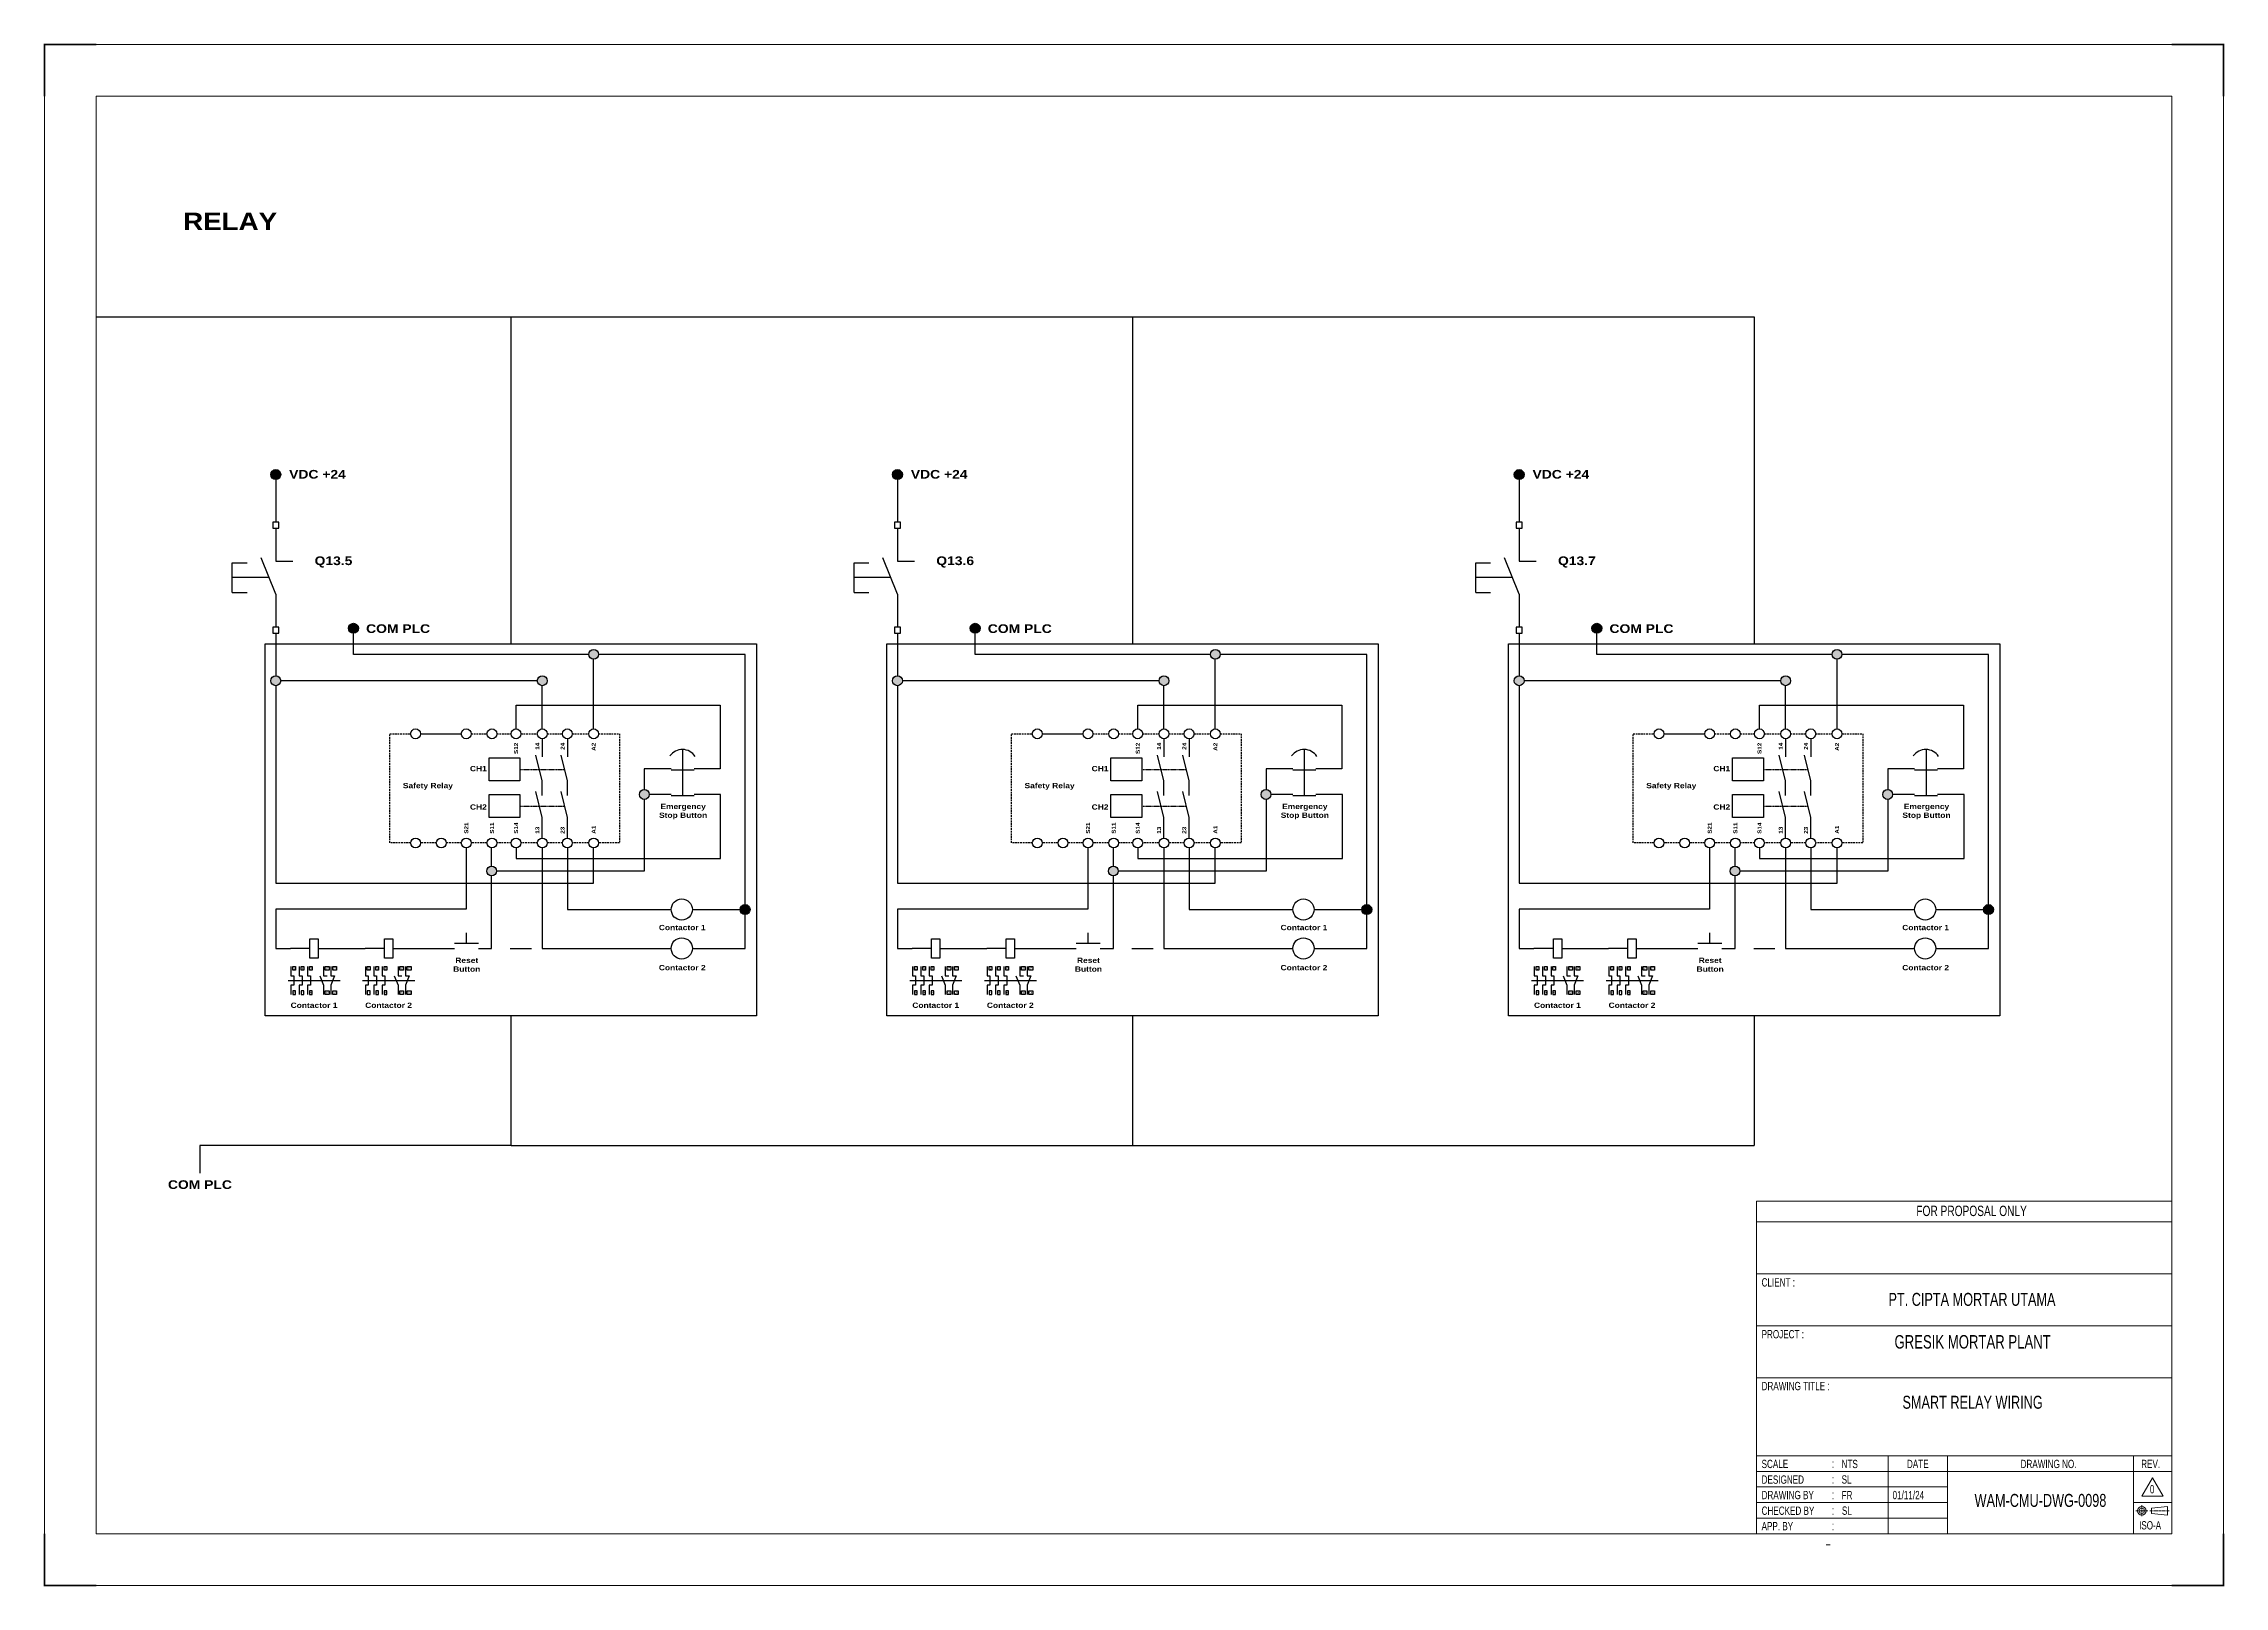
# Model space of a CAD drawing. Header units: centimetres. Extents: x -30014 to 38541, y 15960 to 46751.
# Drawn here: x 32258 to 38541, y 16035 to 20479 of the extents above; entities that cross this region are included whole.
import ezdxf
from ezdxf.enums import TextEntityAlignment as Align

# ---------------------------------------------------------------- set-up
doc = ezdxf.new("R2010")
doc.units = ezdxf.units.CM
doc.header["$MEASUREMENT"] = 0
for name, pattern in [('CENTER', [2, 1.25, -0.25, 0.25, -0.25]), ('CENTERX2', [4, 2.5, -0.5, 0.5, -0.5]), ('HIDDEN', [0.375, 0.25, -0.125])]:
    doc.linetypes.add(name, pattern=pattern)
for name, color, linetype in [('1', 7, 'Continuous'), ('Etiket-Line-L', 7, 'Continuous'), ('EtIket-Line-S', 2, 'Continuous'), ('Etiket-Text-List0', 2, 'Continuous'), ('Etiket-Text-List1', 3, 'Continuous'), ('Etiket-Text-List2', 1, 'Continuous')]:
    doc.layers.add(name, color=color, linetype=linetype)
for name, color, linetype, lineweight in [('Center_line', 2, 'CENTER', 5), ('Etiket', 7, 'Continuous', 5), ('Object', 4, 'Continuous', 25)]:
    doc.layers.add(name, color=color, linetype=linetype, lineweight=lineweight)
doc.styles.add('Bold', font='ariblk.ttf', dxfattribs={"height": 25.4})
doc.styles.add('DIM', font='romans', dxfattribs={"height": 6.096})
doc.styles.get("Standard").update_dxf_attribs({"font": 'arial.ttf'})

# ---------------------------------------------------------------- blocks, each defined once
blk = doc.blocks.new('x5 Out Line')
at = {"const_width": 0.3}
for points in [[(9.65, 286.71), (0, 286.71), (0, 277.06)], [(405.45, 277.06), (405.45, 286.71), (395.8, 286.71)], [(0, 9.65), (0, 0), (9.65, 0)], [(405.45, 9.65), (405.45, 0), (395.8, 0)]]:
    blk.add_lwpolyline(points, dxfattribs=at)
at = {"lineweight": 15}
blk.add_lwpolyline([(395.8, 9.65), (395.8, 277.06), (9.65, 277.06), (9.65, 9.65)], close=True, dxfattribs=at)
at = {"layer": 'EtIket-Line-S', "lineweight": 9, "ltscale": 0.5}
blk.add_lwpolyline([(0, 0), (405.45, 0), (405.45, 286.71), (0, 286.71)], close=True, dxfattribs=at)
blk = doc.blocks.new('A$C6CDB76E5')
at = {"lineweight": 15}
for p, q in [((-196.2, 0), (-196.2, 157.1)), ((-196.2, 157.1), (0, 157.1)), ((0, 0), (0, 157.1)), ((-196.2, 147.3), (0, 147.3)), ((-196.2, 122.8), (0, 122.8)), ((-196.2, 98.2), (0, 98.2)), ((-196.2, 73.7), (0, 73.7)), ((-196.2, 36.8), (0, 36.8)), ((-134, 0), (-134, 36.8)), ((-105.9, 0), (-105.9, 36.8)), ((-18.1, 0), (-18.1, 36.8)), ((-196.2, 29.4), (0, 29.4)), ((-196.2, 22.1), (-105.9, 22.1)), ((-196.2, 14.7), (-105.9, 14.7)), ((-18.1, 14.7), (0, 14.7)), ((-196.2, 7.4), (-105.9, 7.4))]:
    blk.add_line(p, q, dxfattribs=at)
at = {"layer": 'Center_line', "lineweight": 13}
for p, q in [((-16.9, 10.8), (-11.3, 10.8)), ((-14.1, 13.5), (-14.1, 8)), ((-10.3, 10.8), (-1.2, 10.8))]:
    blk.add_line(p, q, dxfattribs=at)
at = {"layer": 'Etiket-Line-L', "lineweight": 15}
for p, q in [((0, 0), (0, 122.6)), ((-196.2, 0), (0, 0))]:
    blk.add_line(p, q, dxfattribs=at)
blk.add_lwpolyline([(-9, 26.4), (-4, 17.7), (-14.1, 17.7)], close=True, dxfattribs=at)
at = {"layer": 'Object', "lineweight": 15}
blk.add_lwpolyline([(-9.5, 9.5), (-1.9, 8.7), (-1.9, 12.8), (-9.5, 12)], close=True, dxfattribs=at)
for radius in [2.03, 1.27]:
    blk.add_circle((-14.1, 10.8), radius, dxfattribs=at)
at = {"layer": '1', "color": 3, "lineweight": 9, "width": 0.7}
blk.add_text('ISO-A', height=3.91, dxfattribs=at).set_placement((-15.4, 2))
at = {"layer": 'Etiket-Text-List0', "lineweight": 13, "width": 0.7}
for s, height, p in [('CLIENT :', 3.92, (-193.8, 116.8)), ('PROJECT :', 3.92, (-193.8, 92.3)), ('DRAWING TITLE :', 3.923, (-193.8, 67.8)), ('SCALE', 3.92, (-193.8, 31)), (':', 4.17, (-160.6, 31)), ('DATE', 3.92, (-125.1, 31)), ('DRAWING NO.', 3.923, (-71.4, 31)), ('REV.', 3.92, (-14.4, 31)), ('DESIGNED', 3.92, (-193.8, 23.6)), (':', 4.17, (-160.6, 23.6)), ('CHECKED BY ', 3.923, (-193.8, 8.9)), ('DRAWING BY', 3.92, (-193.8, 16.3)), (':', 4.17, (-160.6, 16.3)), (':', 4.17, (-160.6, 8.9)), ('APP. BY ', 3.92, (-193.8, 1.6)), (':', 4.17, (-160.6, 1.6))]:
    blk.add_text(s, height=height, dxfattribs=at).set_placement(p)
at = {"layer": 'Etiket-Text-List1', "lineweight": 9, "width": 0.7}
for tag, p in [('1:XXXX', (-156, 31)), ('EN', (-156, 23.6)), ('DD/MM/YY', (-131.3, 23.6)), ('1', (-10.3, 19.1)), ('EN', (-156, 16.3)), ('EN', (-155.8, 8.9)), ('DD/MM/YY', (-131.3, 16.3)), ('DD/MM/YY', (-131.3, 8.9)), ('EN', (-155.7, 1.6)), ('DD/MM/YY', (-131.3, 1.6))]:
    blk.add_attdef(tag, p, '', height=3.92, dxfattribs=at)
at = {"layer": 'Etiket-Text-List2', "lineweight": 13, "width": 0.7}
for tag, height, p in [('FOR FABRICATION', 4.9, (-94.6, 150.1)), ('CLIENT_NAME', 6.13, (-94.1, 107.7)), ('PROJECT_1', 4.9, (-94.1, 87.5)), ('PROJECT_2', 4.9, (-94.1, 79.2)), ('DRAWING_TITLE1', 6.13, (-94.1, 59)), ('DRAWING_TITLE2', 6.13, (-94.1, 49.9)), ('DRAWING_TITLE3', 6.13, (-94.1, 40.1)), ('LDP-X-XXX-AR-01', 6.13, (-62, 12.7))]:
    blk.add_attdef(tag, text='', height=height, dxfattribs=at).set_placement(p, align=Align.CENTER)

msp = doc.modelspace()

# ---------------------------------------------------------------- hatches: boundary and pattern name
at = {"ltscale": 50}
h = msp.add_hatch(color=256, dxfattribs=at)
h.dxf.hatch_style = 1
h.paths.add_polyline_path([(32941.4, 19237.4, 1), (32913, 19237.4, 1)])
h = msp.add_hatch(color=256, dxfattribs=at)
h.dxf.hatch_style = 1
h.paths.add_polyline_path([(34732.4, 19237.4, 1), (34704, 19237.4, 1)])
h = msp.add_hatch(color=256, dxfattribs=at)
h.dxf.hatch_style = 1
h.paths.add_polyline_path([(36523.4, 19237.4, 1), (36495, 19237.4, 1)])
h = msp.add_hatch(color=256, dxfattribs=at)
h.dxf.hatch_style = 1
h.paths.add_polyline_path([(33136.8, 18794.7, 1), (33165.2, 18794.7, 1)])
h = msp.add_hatch(color=256, dxfattribs=at)
h.dxf.hatch_style = 1
h.paths.add_polyline_path([(34927.8, 18794.7, 1), (34956.2, 18794.7, 1)])
h = msp.add_hatch(color=256, dxfattribs=at)
h.dxf.hatch_style = 1
h.paths.add_polyline_path([(36718.8, 18794.7, 1), (36747.2, 18794.7, 1)])
at = {"ltscale": 25}
h = msp.add_hatch(color=256, dxfattribs=at)
h.dxf.hatch_style = 1
h.paths.add_polyline_path([(33857.1, 18719.3, 1), (33828.7, 18719.3, 1)])
h.paths.add_polyline_path([(33680.7, 18643.3, 1), (33709.1, 18643.3, 1)])
h.paths.add_polyline_path([(32913, 18643.3, 1), (32941.4, 18643.3, 1)])
h.paths.add_polyline_path([(33563.3, 18095.2, 1), (33534.9, 18095.2, 1)])
h.paths.add_polyline_path([(34003.1, 18315.8, 1), (33974.7, 18315.8, 1)])
h = msp.add_hatch(color=256, dxfattribs=at)
h.dxf.hatch_style = 1
h.paths.add_polyline_path([(35648.1, 18719.3, 1), (35619.7, 18719.3, 1)])
h.paths.add_polyline_path([(35471.7, 18643.3, 1), (35500.1, 18643.3, 1)])
h.paths.add_polyline_path([(34704, 18643.3, 1), (34732.4, 18643.3, 1)])
h.paths.add_polyline_path([(35354.3, 18095.2, 1), (35325.9, 18095.2, 1)])
h.paths.add_polyline_path([(35794.1, 18315.8, 1), (35765.7, 18315.8, 1)])
h = msp.add_hatch(color=256, dxfattribs=at)
h.dxf.hatch_style = 1
h.paths.add_polyline_path([(37439.1, 18719.3, 1), (37410.7, 18719.3, 1)])
h.paths.add_polyline_path([(37262.7, 18643.3, 1), (37291.1, 18643.3, 1)])
h.paths.add_polyline_path([(36495, 18643.3, 1), (36523.4, 18643.3, 1)])
h.paths.add_polyline_path([(37145.3, 18095.2, 1), (37116.9, 18095.2, 1)])
h.paths.add_polyline_path([(37585.1, 18315.8, 1), (37556.7, 18315.8, 1)])
at = {"ltscale": 50}
h = msp.add_hatch(color=256, dxfattribs=at)
h.dxf.hatch_style = 1
h.paths.add_polyline_path([(34265.1, 17984.4, 1), (34293.5, 17984.4, 1)])
h = msp.add_hatch(color=256, dxfattribs=at)
h.dxf.hatch_style = 1
h.paths.add_polyline_path([(36056.1, 17984.4, 1), (36084.5, 17984.4, 1)])
h = msp.add_hatch(color=256, dxfattribs=at)
h.dxf.hatch_style = 1
h.paths.add_polyline_path([(37847.1, 17984.4, 1), (37875.5, 17984.4, 1)])

# ---------------------------------------------------------------- linework, layer by layer
at = {"color": 146, "ltscale": 50, "true_color": 0x105689}
for p, q in [((32410.2, 19691.8), (33007.2, 19691.8)), ((33007.2, 19691.8), (33604.2, 19691.8)), ((33604.2, 19691.8), (34201.2, 19691.8)), ((33604.2, 19691.8), (33604.2, 18749.9)), ((34201.2, 19691.8), (34798.2, 19691.8)), ((34798.2, 19691.8), (35395.2, 19691.8)), ((35395.2, 19691.8), (35992.2, 19691.8)), ((35395.2, 19691.8), (35395.2, 18749.9)), ((35992.2, 19691.8), (36589.2, 19691.8)), ((36589.2, 19691.8), (37186.2, 19691.8)), ((37186.2, 19691.8), (37186.2, 18749.9)), ((33604.2, 17677.8), (33604.2, 17304.5)), ((35395.2, 17677.8), (35395.2, 17304.5)), ((37186.2, 17677.8), (37186.2, 17304.5)), ((33605.2, 17304.5), (32708.7, 17304.5)), ((32708.7, 17304.5), (32708.7, 17224.5)), ((33605.2, 17304.5), (34800.2, 17304.5)), ((34800.2, 17304.5), (34800.2, 17304.5)), ((34800.2, 17304.5), (35995.2, 17304.5)), ((35995.2, 17304.5), (37186.2, 17304.5))]:
    msp.add_line(p, q, dxfattribs=at)
at = {"ltscale": 50}
for p, q in [((32927.2, 19223.2), (32927.2, 19100.2)), ((34718.2, 19223.2), (34718.2, 19100.2)), ((36509.2, 19223.2), (36509.2, 19100.2)), ((32927.2, 19083.2), (32927.2, 18988)), ((34718.2, 19083.2), (34718.2, 18988)), ((36509.2, 19083.2), (36509.2, 18988)), ((32927.2, 18892.7), (32927.2, 18797.5)), ((34718.2, 18892.7), (34718.2, 18797.5)), ((36509.2, 18892.7), (36509.2, 18797.5)), ((32927.2, 18780.5), (32927.2, 18657.5)), ((33151, 18719.3), (33151, 18780.5)), ((34718.2, 18780.5), (34718.2, 18657.5)), ((34942, 18719.3), (34942, 18780.5)), ((36509.2, 18780.5), (36509.2, 18657.5)), ((36733, 18719.3), (36733, 18780.5)), ((33828.7, 18719.3), (33151, 18719.3)), ((33842.9, 18504.7), (33842.9, 18705.1)), ((34279.3, 18719.3), (33857.1, 18719.3)), ((34279.3, 17998.6), (34279.3, 18719.3)), ((35619.7, 18719.3), (34942, 18719.3)), ((35633.9, 18504.7), (35633.9, 18705.1)), ((36070.3, 18719.3), (35648.1, 18719.3)), ((36070.3, 17998.6), (36070.3, 18719.3)), ((37410.7, 18719.3), (36733, 18719.3)), ((37424.9, 18504.7), (37424.9, 18705.1)), ((37861.3, 18719.3), (37439.1, 18719.3)), ((37861.3, 17998.6), (37861.3, 18719.3)), ((32927.2, 18629.1), (32927.2, 18060.6)), ((33680.7, 18643.3), (32941.4, 18643.3)), ((33694.9, 18504.7), (33694.9, 18629.1)), ((34718.2, 18629.1), (34718.2, 18060.6)), ((35471.7, 18643.3), (34732.4, 18643.3)), ((35485.9, 18504.7), (35485.9, 18629.1)), ((36509.2, 18629.1), (36509.2, 18060.6)), ((37262.7, 18643.3), (36523.4, 18643.3)), ((37276.9, 18504.7), (37276.9, 18629.1)), ((33619.4, 18504.7), (33619.4, 18573.1)), ((33619.4, 18573.1), (34207.4, 18573.1)), ((34207.4, 18573.1), (34207.4, 18389.4)), ((35410.4, 18504.7), (35410.4, 18573.1)), ((35410.4, 18573.1), (35998.4, 18573.1)), ((35998.4, 18573.1), (35998.4, 18389.4)), ((37201.4, 18504.7), (37201.4, 18573.1)), ((37201.4, 18573.1), (37789.4, 18573.1)), ((37789.4, 18573.1), (37789.4, 18389.4)), ((33694.9, 18476.3), (33694.9, 18424.3)), ((33767.3, 18476.3), (33767.3, 18424.3)), ((35485.9, 18476.3), (35485.9, 18424.3)), ((35558.3, 18476.3), (35558.3, 18424.3)), ((37276.9, 18476.3), (37276.9, 18424.3)), ((37349.3, 18476.3), (37349.3, 18424.3)), ((33694.9, 18355.3), (33676.4, 18429.4)), ((33767.3, 18355.3), (33748.9, 18429.4)), ((34099.3, 18445.4), (34099.3, 18313.2)), ((35485.9, 18355.3), (35467.4, 18429.4)), ((35558.3, 18355.3), (35539.9, 18429.4)), ((35890.3, 18445.4), (35890.3, 18313.2)), ((37276.9, 18355.3), (37258.4, 18429.4)), ((37349.3, 18355.3), (37330.9, 18429.4)), ((37681.3, 18445.4), (37681.3, 18313.2)), ((33694.9, 18312.7), (33694.9, 18355.3)), ((33767.3, 18312.7), (33767.3, 18355.3)), ((34066.3, 18389.4), (33988.9, 18389.4)), ((33988.9, 18389.4), (33988.9, 18330)), ((34207.4, 18389.4), (34132.2, 18389.4)), ((35485.9, 18312.7), (35485.9, 18355.3)), ((35558.3, 18312.7), (35558.3, 18355.3)), ((35857.3, 18389.4), (35779.9, 18389.4)), ((35779.9, 18389.4), (35779.9, 18330)), ((35998.4, 18389.4), (35923.2, 18389.4)), ((37276.9, 18312.7), (37276.9, 18355.3)), ((37349.3, 18312.7), (37349.3, 18355.3)), ((37648.3, 18389.4), (37570.9, 18389.4)), ((37570.9, 18389.4), (37570.9, 18330)), ((37789.4, 18389.4), (37714.2, 18389.4)), ((33694.9, 18249.8), (33676.4, 18323.9)), ((33767.3, 18249.8), (33748.9, 18323.9)), ((33988.9, 18301.6), (33988.9, 18095.2)), ((34066.3, 18315.8), (34003.1, 18315.8)), ((34208.8, 18315.8), (34132.2, 18315.8)), ((34208.8, 18131), (34208.8, 18315.8)), ((35485.9, 18249.8), (35467.4, 18323.9)), ((35558.3, 18249.8), (35539.9, 18323.9)), ((35779.9, 18301.6), (35779.9, 18095.2)), ((35857.3, 18315.8), (35794.1, 18315.8)), ((35999.8, 18315.8), (35923.2, 18315.8)), ((35999.8, 18131), (35999.8, 18315.8)), ((37276.9, 18249.8), (37258.4, 18323.9)), ((37349.3, 18249.8), (37330.9, 18323.9)), ((37570.9, 18301.6), (37570.9, 18095.2)), ((37648.3, 18315.8), (37585.1, 18315.8)), ((37790.8, 18315.8), (37714.2, 18315.8)), ((37790.8, 18131), (37790.8, 18315.8)), ((33694.9, 18190.4), (33694.9, 18249.8)), ((33767.3, 18190.4), (33767.3, 18249.8)), ((35485.9, 18190.4), (35485.9, 18249.8)), ((35558.3, 18190.4), (35558.3, 18249.8)), ((37276.9, 18190.4), (37276.9, 18249.8)), ((37349.3, 18190.4), (37349.3, 18249.8)), ((33475.9, 18162), (33475.9, 17985.4)), ((33549.1, 18109.4), (33549.1, 18162)), ((33619.4, 18162), (33619.4, 18131)), ((33694.9, 18162), (33694.9, 18131)), ((33767.3, 18162), (33767.3, 17984.4)), ((33842.9, 18060.6), (33842.9, 18162)), ((35266.9, 18162), (35266.9, 17985.4)), ((35340.1, 18109.4), (35340.1, 18162)), ((35410.4, 18162), (35410.4, 18131)), ((35485.9, 18162), (35485.9, 18131)), ((35558.3, 18162), (35558.3, 17984.4)), ((35633.9, 18060.6), (35633.9, 18162)), ((37057.9, 18162), (37057.9, 17985.4)), ((37131.1, 18109.4), (37131.1, 18162)), ((37201.4, 18162), (37201.4, 18131)), ((37276.9, 18162), (37276.9, 18131)), ((37349.3, 18162), (37349.3, 17984.4)), ((37424.9, 18060.6), (37424.9, 18162)), ((33988.9, 18095.2), (33563.3, 18095.2)), ((33619.4, 18131), (33694.9, 18131)), ((33694.9, 18131), (34208.8, 18131)), ((33694.9, 18131), (33694.9, 17872.3)), ((35779.9, 18095.2), (35354.3, 18095.2)), ((35410.4, 18131), (35485.9, 18131)), ((35485.9, 18131), (35999.8, 18131)), ((35485.9, 18131), (35485.9, 17872.3)), ((37570.9, 18095.2), (37145.3, 18095.2)), ((37201.4, 18131), (37276.9, 18131)), ((37276.9, 18131), (37790.8, 18131)), ((37276.9, 18131), (37276.9, 17872.3)), ((32927.2, 18060.6), (33842.9, 18060.6)), ((33549.1, 17872.3), (33549.1, 18081)), ((34718.2, 18060.6), (35633.9, 18060.6)), ((35340.1, 17872.3), (35340.1, 18081)), ((36509.2, 18060.6), (37424.9, 18060.6)), ((37131.1, 17872.3), (37131.1, 18081)), ((33475.9, 17985.4), (32927.2, 17985.4)), ((32927.2, 17985.4), (32927.2, 17872.3)), ((33767.3, 17984.4), (34066.3, 17984.4)), ((34127.4, 17984.4), (34265.1, 17984.4)), ((34279.3, 17872.3), (34279.3, 17970.2)), ((35266.9, 17985.4), (34718.2, 17985.4)), ((34718.2, 17985.4), (34718.2, 17872.3)), ((35558.3, 17984.4), (35857.3, 17984.4)), ((35918.4, 17984.4), (36056.1, 17984.4)), ((36070.3, 17872.3), (36070.3, 17970.2)), ((37057.9, 17985.4), (36509.2, 17985.4)), ((36509.2, 17985.4), (36509.2, 17872.3)), ((37349.3, 17984.4), (37648.3, 17984.4)), ((37709.4, 17984.4), (37847.1, 17984.4)), ((37861.3, 17872.3), (37861.3, 17970.2)), ((33476.5, 17887.9), (33476.5, 17917.1)), ((35267.5, 17887.9), (35267.5, 17917.1)), ((37058.5, 17887.9), (37058.5, 17917.1)), ((32927.2, 17872.3), (32969.8, 17872.3)), ((33025.7, 17872.3), (32969.8, 17872.3)), ((33049.7, 17872.3), (33105.7, 17872.3)), ((33105.7, 17872.3), (33184.6, 17872.3)), ((33240.6, 17872.3), (33184.6, 17872.3)), ((33264.6, 17872.3), (33320.5, 17872.3)), ((33320.5, 17872.3), (33442, 17872.3)), ((33511, 17872.3), (33549.1, 17872.3)), ((33602.8, 17872.3), (33663.9, 17872.3)), ((33694.9, 17872.3), (34066.3, 17872.3)), ((34127.4, 17872.3), (34279.3, 17872.3)), ((34718.2, 17872.3), (34760.8, 17872.3)), ((34816.7, 17872.3), (34760.8, 17872.3)), ((34840.7, 17872.3), (34896.7, 17872.3)), ((34896.7, 17872.3), (34975.6, 17872.3)), ((35031.6, 17872.3), (34975.6, 17872.3)), ((35055.6, 17872.3), (35111.5, 17872.3)), ((35111.5, 17872.3), (35233, 17872.3)), ((35302, 17872.3), (35340.1, 17872.3)), ((35393.8, 17872.3), (35454.9, 17872.3)), ((35485.9, 17872.3), (35857.3, 17872.3)), ((35918.4, 17872.3), (36070.3, 17872.3)), ((36509.2, 17872.3), (36551.8, 17872.3)), ((36607.7, 17872.3), (36551.8, 17872.3)), ((36631.7, 17872.3), (36687.7, 17872.3)), ((36687.7, 17872.3), (36766.6, 17872.3)), ((36822.6, 17872.3), (36766.6, 17872.3)), ((36846.6, 17872.3), (36902.5, 17872.3)), ((36902.5, 17872.3), (37024, 17872.3)), ((37093, 17872.3), (37131.1, 17872.3)), ((37184.8, 17872.3), (37245.9, 17872.3)), ((37276.9, 17872.3), (37648.3, 17872.3)), ((37709.4, 17872.3), (37861.3, 17872.3)), ((32962.7, 17779.9), (33112.7, 17779.9)), ((33064.5, 17820.1), (33064.5, 17793.3)), ((33085.9, 17820.1), (33085.9, 17793.3)), ((33177.5, 17779.9), (33327.6, 17779.9)), ((33279.4, 17820.1), (33279.4, 17793.3)), ((33300.8, 17820.1), (33300.8, 17793.3)), ((34753.7, 17779.9), (34903.7, 17779.9)), ((34855.5, 17820.1), (34855.5, 17793.3)), ((34876.9, 17820.1), (34876.9, 17793.3)), ((34968.5, 17779.9), (35118.6, 17779.9)), ((35070.4, 17820.1), (35070.4, 17793.3)), ((35091.8, 17820.1), (35091.8, 17793.3)), ((36544.7, 17779.9), (36694.7, 17779.9)), ((36646.5, 17820.1), (36646.5, 17793.3)), ((36667.9, 17820.1), (36667.9, 17793.3)), ((36759.5, 17779.9), (36909.6, 17779.9)), ((36861.4, 17820.1), (36861.4, 17793.3)), ((36882.8, 17820.1), (36882.8, 17793.3)), ((33064.5, 17766.5), (33064.5, 17739.7)), ((33085.9, 17766.5), (33085.9, 17739.7)), ((33279.4, 17766.5), (33279.4, 17739.7)), ((33300.8, 17766.5), (33300.8, 17739.7)), ((34855.5, 17766.5), (34855.5, 17739.7)), ((34876.9, 17766.5), (34876.9, 17739.7)), ((35070.4, 17766.5), (35070.4, 17739.7)), ((35091.8, 17766.5), (35091.8, 17739.7)), ((36646.5, 17766.5), (36646.5, 17739.7)), ((36667.9, 17766.5), (36667.9, 17739.7)), ((36861.4, 17766.5), (36861.4, 17739.7)), ((36882.8, 17766.5), (36882.8, 17739.7))]:
    msp.add_line(p, q, dxfattribs=at)
at = {"ltscale": 500}
for p, q in [((32802, 18897.9), (32802, 18982.8)), ((32802, 18982.8), (32844.5, 18982.8)), ((32927.2, 18892.7), (32885.2, 18997.8)), ((32927.2, 18988), (32975.9, 18988)), ((34593, 18897.9), (34593, 18982.8)), ((34593, 18982.8), (34635.5, 18982.8)), ((34718.2, 18892.7), (34676.2, 18997.8)), ((34718.2, 18988), (34766.9, 18988)), ((36384, 18897.9), (36384, 18982.8)), ((36384, 18982.8), (36426.5, 18982.8)), ((36509.2, 18892.7), (36467.2, 18997.8)), ((36509.2, 18988), (36557.9, 18988)), ((32908.2, 18940.4), (32802, 18940.4)), ((34699.2, 18940.4), (34593, 18940.4)), ((36490.2, 18940.4), (36384, 18940.4)), ((32802, 18897.9), (32844.5, 18897.9)), ((34593, 18897.9), (34635.5, 18897.9)), ((36384, 18897.9), (36426.5, 18897.9))]:
    msp.add_line(p, q, dxfattribs=at)
at = {"linetype": 'CENTERX2'}
for p, q in [((33630.7, 18388), (33759.2, 18388)), ((35421.7, 18388), (35550.2, 18388)), ((37212.7, 18388), (37341.2, 18388)), ((33630.7, 18282.5), (33759.2, 18282.5)), ((35421.7, 18282.5), (35550.2, 18282.5)), ((37212.7, 18282.5), (37341.2, 18282.5))]:
    msp.add_line(p, q, dxfattribs=at)
at = {"ltscale": 500}
for points in [[(32918.7, 19083.2), (32935.7, 19083.2), (32935.7, 19100.2), (32918.7, 19100.2)], [(34709.7, 19083.2), (34726.7, 19083.2), (34726.7, 19100.2), (34709.7, 19100.2)], [(36500.7, 19083.2), (36517.7, 19083.2), (36517.7, 19100.2), (36500.7, 19100.2)], [(32918.7, 18780.5), (32935.7, 18780.5), (32935.7, 18797.5), (32918.7, 18797.5)], [(34709.7, 18780.5), (34726.7, 18780.5), (34726.7, 18797.5), (34709.7, 18797.5)], [(36500.7, 18780.5), (36517.7, 18780.5), (36517.7, 18797.5), (36500.7, 18797.5)]]:
    msp.add_lwpolyline(points, close=True, dxfattribs=at)
at = {"color": 6, "ltscale": 50}
for points in [[(32896.3, 18749.9), (34312.1, 18749.9), (34312.1, 17677.8), (32896.3, 17677.8)], [(34687.3, 18749.9), (36103.1, 18749.9), (36103.1, 17677.8), (34687.3, 17677.8)], [(36478.3, 18749.9), (37894.1, 18749.9), (37894.1, 17677.8), (36478.3, 17677.8)]]:
    msp.add_lwpolyline(points, close=True, dxfattribs=at)
at = {"linetype": 'HIDDEN', "ltscale": 20}
for points in [[(33315.7, 18176.2), (33255.5, 18176.2), (33255.5, 18490.5), (33315.7, 18490.5)], [(33490.2, 18490.5), (33535.7, 18490.5)], [(33564.1, 18490.5), (33605.2, 18490.5)], [(33633.6, 18490.5), (33680.7, 18490.5)], [(33709.1, 18490.5), (33753.1, 18490.5)], [(33781.5, 18490.5), (33828.7, 18490.5)], [(33857.1, 18490.5), (33917.1, 18490.5), (33917.1, 18176.2), (33857.1, 18176.2)], [(35106.7, 18176.2), (35046.5, 18176.2), (35046.5, 18490.5), (35106.7, 18490.5)], [(35281.2, 18490.5), (35326.7, 18490.5)], [(35355.1, 18490.5), (35396.2, 18490.5)], [(35424.6, 18490.5), (35471.7, 18490.5)], [(35500.1, 18490.5), (35544.1, 18490.5)], [(35572.5, 18490.5), (35619.7, 18490.5)], [(35648.1, 18490.5), (35708.1, 18490.5), (35708.1, 18176.2), (35648.1, 18176.2)], [(36897.7, 18176.2), (36837.5, 18176.2), (36837.5, 18490.5), (36897.7, 18490.5)], [(37072.2, 18490.5), (37117.7, 18490.5)], [(37146.1, 18490.5), (37187.2, 18490.5)], [(37215.6, 18490.5), (37262.7, 18490.5)], [(37291.1, 18490.5), (37335.1, 18490.5)], [(37363.5, 18490.5), (37410.7, 18490.5)], [(37439.1, 18490.5), (37499.1, 18490.5), (37499.1, 18176.2), (37439.1, 18176.2)], [(33389.7, 18176.2), (33344.1, 18176.2)], [(33461.7, 18176.2), (33418.1, 18176.2)], [(33535.7, 18176.2), (33490.2, 18176.2)], [(33605.2, 18176.2), (33564.1, 18176.2)], [(33680.7, 18176.2), (33633.6, 18176.2)], [(33753.1, 18176.2), (33709.1, 18176.2)], [(33828.7, 18176.2), (33781.5, 18176.2)], [(35180.7, 18176.2), (35135.1, 18176.2)], [(35252.7, 18176.2), (35209.1, 18176.2)], [(35326.7, 18176.2), (35281.2, 18176.2)], [(35396.2, 18176.2), (35355.1, 18176.2)], [(35471.7, 18176.2), (35424.6, 18176.2)], [(35544.1, 18176.2), (35500.1, 18176.2)], [(35619.7, 18176.2), (35572.5, 18176.2)], [(36971.7, 18176.2), (36926.1, 18176.2)], [(37043.7, 18176.2), (37000.1, 18176.2)], [(37117.7, 18176.2), (37072.2, 18176.2)], [(37187.2, 18176.2), (37146.1, 18176.2)], [(37262.7, 18176.2), (37215.6, 18176.2)], [(37335.1, 18176.2), (37291.1, 18176.2)], [(37410.7, 18176.2), (37363.5, 18176.2)]]:
    msp.add_lwpolyline(points, dxfattribs=at)
at = {"ltscale": 20}
for points in [[(33344.1, 18490.5), (33461.7, 18490.5)], [(35135.1, 18490.5), (35252.7, 18490.5)], [(36926.1, 18490.5), (37043.7, 18490.5)]]:
    msp.add_lwpolyline(points, dxfattribs=at)
at = {"ltscale": 50}
for points in [[(33541.8, 18421.3), (33630.7, 18421.3), (33630.7, 18354.8), (33541.8, 18354.8)], [(35332.8, 18421.3), (35421.7, 18421.3), (35421.7, 18354.8), (35332.8, 18354.8)], [(37123.8, 18421.3), (37212.7, 18421.3), (37212.7, 18354.8), (37123.8, 18354.8)], [(33541.8, 18315.7), (33630.7, 18315.7), (33630.7, 18249.3), (33541.8, 18249.3)], [(35332.8, 18315.7), (35421.7, 18315.7), (35421.7, 18249.3), (35332.8, 18249.3)], [(37123.8, 18315.7), (37212.7, 18315.7), (37212.7, 18249.3), (37123.8, 18249.3)], [(33025.7, 17844.3), (33025.7, 17900.3), (33049.7, 17900.3), (33049.7, 17844.3)], [(33240.6, 17844.3), (33240.6, 17900.3), (33264.6, 17900.3), (33264.6, 17844.3)], [(34816.7, 17844.3), (34816.7, 17900.3), (34840.7, 17900.3), (34840.7, 17844.3)], [(35031.6, 17844.3), (35031.6, 17900.3), (35055.6, 17900.3), (35055.6, 17844.3)], [(36607.7, 17844.3), (36607.7, 17900.3), (36631.7, 17900.3), (36631.7, 17844.3)], [(36822.6, 17844.3), (36822.6, 17900.3), (36846.6, 17900.3), (36846.6, 17844.3)], [(32976.1, 17820.1), (32984.1, 17820.1), (32984.1, 17809.4), (32976.1, 17809.4)], [(33000.2, 17820.1), (33008.2, 17820.1), (33008.2, 17809.4), (33000.2, 17809.4)], [(33024.3, 17820.1), (33032.3, 17820.1), (33032.3, 17809.4), (33024.3, 17809.4)], [(33069.9, 17820.1), (33080.6, 17820.1), (33080.6, 17809.4), (33069.9, 17809.4)], [(33091.3, 17820.1), (33102, 17820.1), (33102, 17809.4), (33091.3, 17809.4)], [(33190.9, 17820.1), (33199, 17820.1), (33199, 17809.4), (33190.9, 17809.4)], [(33215.1, 17820.1), (33223.1, 17820.1), (33223.1, 17809.4), (33215.1, 17809.4)], [(33239.2, 17820.1), (33247.2, 17820.1), (33247.2, 17809.4), (33239.2, 17809.4)], [(33284.7, 17820.1), (33295.4, 17820.1), (33295.4, 17809.4), (33284.7, 17809.4)], [(33306.1, 17820.1), (33316.9, 17820.1), (33316.9, 17809.4), (33306.1, 17809.4)], [(34767.1, 17820.1), (34775.1, 17820.1), (34775.1, 17809.4), (34767.1, 17809.4)], [(34791.2, 17820.1), (34799.2, 17820.1), (34799.2, 17809.4), (34791.2, 17809.4)], [(34815.3, 17820.1), (34823.3, 17820.1), (34823.3, 17809.4), (34815.3, 17809.4)], [(34860.9, 17820.1), (34871.6, 17820.1), (34871.6, 17809.4), (34860.9, 17809.4)], [(34882.3, 17820.1), (34893, 17820.1), (34893, 17809.4), (34882.3, 17809.4)], [(34981.9, 17820.1), (34990, 17820.1), (34990, 17809.4), (34981.9, 17809.4)], [(35006.1, 17820.1), (35014.1, 17820.1), (35014.1, 17809.4), (35006.1, 17809.4)], [(35030.2, 17820.1), (35038.2, 17820.1), (35038.2, 17809.4), (35030.2, 17809.4)], [(35075.7, 17820.1), (35086.4, 17820.1), (35086.4, 17809.4), (35075.7, 17809.4)], [(35097.1, 17820.1), (35107.9, 17820.1), (35107.9, 17809.4), (35097.1, 17809.4)], [(36558.1, 17820.1), (36566.1, 17820.1), (36566.1, 17809.4), (36558.1, 17809.4)], [(36582.2, 17820.1), (36590.2, 17820.1), (36590.2, 17809.4), (36582.2, 17809.4)], [(36606.3, 17820.1), (36614.3, 17820.1), (36614.3, 17809.4), (36606.3, 17809.4)], [(36651.9, 17820.1), (36662.6, 17820.1), (36662.6, 17809.4), (36651.9, 17809.4)], [(36673.3, 17820.1), (36684, 17820.1), (36684, 17809.4), (36673.3, 17809.4)], [(36772.9, 17820.1), (36781, 17820.1), (36781, 17809.4), (36772.9, 17809.4)], [(36797.1, 17820.1), (36805.1, 17820.1), (36805.1, 17809.4), (36797.1, 17809.4)], [(36821.2, 17820.1), (36829.2, 17820.1), (36829.2, 17809.4), (36821.2, 17809.4)], [(36866.7, 17820.1), (36877.4, 17820.1), (36877.4, 17809.4), (36866.7, 17809.4)], [(36888.1, 17820.1), (36898.9, 17820.1), (36898.9, 17809.4), (36888.1, 17809.4)], [(32976.1, 17739.7), (32984.1, 17739.7), (32984.1, 17750.4), (32976.1, 17750.4)], [(33000.2, 17739.7), (33008.2, 17739.7), (33008.2, 17750.4), (33000.2, 17750.4)], [(33024.3, 17739.7), (33032.3, 17739.7), (33032.3, 17750.4), (33024.3, 17750.4)], [(33069.9, 17750.4), (33080.6, 17750.4), (33080.6, 17739.7), (33069.9, 17739.7)], [(33091.3, 17750.4), (33102, 17750.4), (33102, 17739.7), (33091.3, 17739.7)], [(33190.9, 17739.7), (33199, 17739.7), (33199, 17750.4), (33190.9, 17750.4)], [(33215.1, 17739.7), (33223.1, 17739.7), (33223.1, 17750.4), (33215.1, 17750.4)], [(33239.2, 17739.7), (33247.2, 17739.7), (33247.2, 17750.4), (33239.2, 17750.4)], [(33284.7, 17750.4), (33295.4, 17750.4), (33295.4, 17739.7), (33284.7, 17739.7)], [(33306.1, 17750.4), (33316.9, 17750.4), (33316.9, 17739.7), (33306.1, 17739.7)], [(34767.1, 17739.7), (34775.1, 17739.7), (34775.1, 17750.4), (34767.1, 17750.4)], [(34791.2, 17739.7), (34799.2, 17739.7), (34799.2, 17750.4), (34791.2, 17750.4)], [(34815.3, 17739.7), (34823.3, 17739.7), (34823.3, 17750.4), (34815.3, 17750.4)], [(34860.9, 17750.4), (34871.6, 17750.4), (34871.6, 17739.7), (34860.9, 17739.7)], [(34882.3, 17750.4), (34893, 17750.4), (34893, 17739.7), (34882.3, 17739.7)], [(34981.9, 17739.7), (34990, 17739.7), (34990, 17750.4), (34981.9, 17750.4)], [(35006.1, 17739.7), (35014.1, 17739.7), (35014.1, 17750.4), (35006.1, 17750.4)], [(35030.2, 17739.7), (35038.2, 17739.7), (35038.2, 17750.4), (35030.2, 17750.4)], [(35075.7, 17750.4), (35086.4, 17750.4), (35086.4, 17739.7), (35075.7, 17739.7)], [(35097.1, 17750.4), (35107.9, 17750.4), (35107.9, 17739.7), (35097.1, 17739.7)], [(36558.1, 17739.7), (36566.1, 17739.7), (36566.1, 17750.4), (36558.1, 17750.4)], [(36582.2, 17739.7), (36590.2, 17739.7), (36590.2, 17750.4), (36582.2, 17750.4)], [(36606.3, 17739.7), (36614.3, 17739.7), (36614.3, 17750.4), (36606.3, 17750.4)], [(36651.9, 17750.4), (36662.6, 17750.4), (36662.6, 17739.7), (36651.9, 17739.7)], [(36673.3, 17750.4), (36684, 17750.4), (36684, 17739.7), (36673.3, 17739.7)], [(36772.9, 17739.7), (36781, 17739.7), (36781, 17750.4), (36772.9, 17750.4)], [(36797.1, 17739.7), (36805.1, 17739.7), (36805.1, 17750.4), (36797.1, 17750.4)], [(36821.2, 17739.7), (36829.2, 17739.7), (36829.2, 17750.4), (36821.2, 17750.4)], [(36866.7, 17750.4), (36877.4, 17750.4), (36877.4, 17739.7), (36866.7, 17739.7)], [(36888.1, 17750.4), (36898.9, 17750.4), (36898.9, 17739.7), (36888.1, 17739.7)]]:
    msp.add_lwpolyline(points, close=True, dxfattribs=at)
for points in [[(34066.3, 18386.8), (34132.2, 18386.8)], [(35857.3, 18386.8), (35923.2, 18386.8)], [(37648.3, 18386.8), (37714.2, 18386.8)], [(34066.3, 18313.2), (34132.2, 18313.2)], [(35857.3, 18313.2), (35923.2, 18313.2)], [(37648.3, 18313.2), (37714.2, 18313.2)], [(33442, 17887.9), (33511, 17887.9)], [(35233, 17887.9), (35302, 17887.9)], [(37024, 17887.9), (37093, 17887.9)], [(33053.8, 17793.3), (33064.5, 17766.5)], [(33064.5, 17793.3), (33075.2, 17793.3)], [(33085.9, 17793.3), (33096.6, 17793.3), (33085.9, 17766.5)], [(33268.6, 17793.3), (33279.4, 17766.5)], [(33279.4, 17793.3), (33290.1, 17793.3)], [(33300.8, 17793.3), (33311.5, 17793.3), (33300.8, 17766.5)], [(34844.8, 17793.3), (34855.5, 17766.5)], [(34855.5, 17793.3), (34866.2, 17793.3)], [(34876.9, 17793.3), (34887.6, 17793.3), (34876.9, 17766.5)], [(35059.6, 17793.3), (35070.4, 17766.5)], [(35070.4, 17793.3), (35081.1, 17793.3)], [(35091.8, 17793.3), (35102.5, 17793.3), (35091.8, 17766.5)], [(36635.8, 17793.3), (36646.5, 17766.5)], [(36646.5, 17793.3), (36657.2, 17793.3)], [(36667.9, 17793.3), (36678.6, 17793.3), (36667.9, 17766.5)], [(36850.6, 17793.3), (36861.4, 17766.5)], [(36861.4, 17793.3), (36872.1, 17793.3)], [(36882.8, 17793.3), (36893.5, 17793.3), (36882.8, 17766.5)]]:
    msp.add_lwpolyline(points, dxfattribs=at)
at = {"color": 1, "ltscale": 50}
for points in [[(32970.7, 17820.1), (32970.7, 17793.3), (32978.8, 17793.3), (32978.8, 17766.5), (32970.7, 17766.5), (32970.7, 17739.7)], [(32994.8, 17820.1), (32994.8, 17793.3), (33002.9, 17793.3), (33002.9, 17766.5), (32994.8, 17766.5), (32994.8, 17739.7)], [(33019, 17820.1), (33019, 17793.3), (33027, 17793.3), (33027, 17766.5), (33019, 17766.5), (33019, 17739.7)], [(33185.6, 17820.1), (33185.6, 17793.3), (33193.6, 17793.3), (33193.6, 17766.5), (33185.6, 17766.5), (33185.6, 17739.7)], [(33209.7, 17820.1), (33209.7, 17793.3), (33217.7, 17793.3), (33217.7, 17766.5), (33209.7, 17766.5), (33209.7, 17739.7)], [(33233.8, 17820.1), (33233.8, 17793.3), (33241.8, 17793.3), (33241.8, 17766.5), (33233.8, 17766.5), (33233.8, 17739.7)], [(34761.7, 17820.1), (34761.7, 17793.3), (34769.8, 17793.3), (34769.8, 17766.5), (34761.7, 17766.5), (34761.7, 17739.7)], [(34785.8, 17820.1), (34785.8, 17793.3), (34793.9, 17793.3), (34793.9, 17766.5), (34785.8, 17766.5), (34785.8, 17739.7)], [(34810, 17820.1), (34810, 17793.3), (34818, 17793.3), (34818, 17766.5), (34810, 17766.5), (34810, 17739.7)], [(34976.6, 17820.1), (34976.6, 17793.3), (34984.6, 17793.3), (34984.6, 17766.5), (34976.6, 17766.5), (34976.6, 17739.7)], [(35000.7, 17820.1), (35000.7, 17793.3), (35008.7, 17793.3), (35008.7, 17766.5), (35000.7, 17766.5), (35000.7, 17739.7)], [(35024.8, 17820.1), (35024.8, 17793.3), (35032.8, 17793.3), (35032.8, 17766.5), (35024.8, 17766.5), (35024.8, 17739.7)], [(36552.7, 17820.1), (36552.7, 17793.3), (36560.8, 17793.3), (36560.8, 17766.5), (36552.7, 17766.5), (36552.7, 17739.7)], [(36576.8, 17820.1), (36576.8, 17793.3), (36584.9, 17793.3), (36584.9, 17766.5), (36576.8, 17766.5), (36576.8, 17739.7)], [(36601, 17820.1), (36601, 17793.3), (36609, 17793.3), (36609, 17766.5), (36601, 17766.5), (36601, 17739.7)], [(36767.6, 17820.1), (36767.6, 17793.3), (36775.6, 17793.3), (36775.6, 17766.5), (36767.6, 17766.5), (36767.6, 17739.7)], [(36791.7, 17820.1), (36791.7, 17793.3), (36799.7, 17793.3), (36799.7, 17766.5), (36791.7, 17766.5), (36791.7, 17739.7)], [(36815.8, 17820.1), (36815.8, 17793.3), (36823.8, 17793.3), (36823.8, 17766.5), (36815.8, 17766.5), (36815.8, 17739.7)]]:
    msp.add_lwpolyline(points, dxfattribs=at)
at = {"ltscale": 20}
for centre, radius in [((32927.2, 19237.4), 14.2), ((34718.2, 19237.4), 14.2), ((36509.2, 19237.4), 14.2), ((33151, 18794.7), 14.2), ((34942, 18794.7), 14.2), ((36733, 18794.7), 14.2), ((33842.9, 18719.3), 14.2), ((35633.9, 18719.3), 14.2), ((37424.9, 18719.3), 14.2), ((32927.2, 18643.3), 14.2), ((33694.9, 18643.3), 14.2), ((34718.2, 18643.3), 14.2), ((35485.9, 18643.3), 14.2), ((36509.2, 18643.3), 14.2), ((37276.9, 18643.3), 14.2), ((33329.9, 18490.5), 14.2), ((33475.9, 18490.5), 14.2), ((33549.9, 18490.5), 14.2), ((33619.4, 18490.5), 14.2), ((33694.9, 18490.5), 14.2), ((33767.3, 18490.5), 14.2), ((33842.9, 18490.5), 14.2), ((35120.9, 18490.5), 14.2), ((35266.9, 18490.5), 14.2), ((35340.9, 18490.5), 14.2), ((35410.4, 18490.5), 14.2), ((35485.9, 18490.5), 14.2), ((35558.3, 18490.5), 14.2), ((35633.9, 18490.5), 14.2), ((36911.9, 18490.5), 14.2), ((37057.9, 18490.5), 14.2), ((37131.9, 18490.5), 14.2), ((37201.4, 18490.5), 14.2), ((37276.9, 18490.5), 14.2), ((37349.3, 18490.5), 14.2), ((37424.9, 18490.5), 14.2), ((33988.9, 18315.8), 14.2), ((35779.9, 18315.8), 14.2), ((37570.9, 18315.8), 14.2), ((33329.9, 18176.2), 14.2), ((33403.9, 18176.2), 14.2), ((33475.9, 18176.2), 14.2), ((33549.9, 18176.2), 14.2), ((33619.4, 18176.2), 14.2), ((33694.9, 18176.2), 14.2), ((33767.3, 18176.2), 14.2), ((33842.9, 18176.2), 14.2), ((35120.9, 18176.2), 14.2), ((35194.9, 18176.2), 14.2), ((35266.9, 18176.2), 14.2), ((35340.9, 18176.2), 14.2), ((35410.4, 18176.2), 14.2), ((35485.9, 18176.2), 14.2), ((35558.3, 18176.2), 14.2), ((35633.9, 18176.2), 14.2), ((36911.9, 18176.2), 14.2), ((36985.9, 18176.2), 14.2), ((37057.9, 18176.2), 14.2), ((37131.9, 18176.2), 14.2), ((37201.4, 18176.2), 14.2), ((37276.9, 18176.2), 14.2), ((37349.3, 18176.2), 14.2), ((37424.9, 18176.2), 14.2), ((33549.1, 18095.2), 14.2), ((35340.1, 18095.2), 14.2), ((37131.1, 18095.2), 14.2), ((34096.8, 17984.4), 30.5), ((34279.3, 17984.4), 14.2), ((35887.8, 17984.4), 30.5), ((36070.3, 17984.4), 14.2), ((37678.8, 17984.4), 30.5), ((37861.3, 17984.4), 14.2), ((34096.8, 17872.3), 30.5), ((35887.8, 17872.3), 30.5), ((37678.8, 17872.3), 30.5)]:
    msp.add_circle(centre, radius, dxfattribs=at)
at = {"ltscale": 50}
for centre in [(34098.5, 18401.6), (35889.5, 18401.6), (37680.5, 18401.6)]:
    msp.add_arc(centre, 43.8, 32.92312, 145.06849, dxfattribs=at)

# ---------------------------------------------------------------- block references
at = {"layer": 'Etiket', "lineweight": 0}
ref = msp.add_blockref('A$C6CDB76E5', (38389, 16186.5), dxfattribs=dict(at, xscale=6.095870930054101, yscale=6.095870930054101, zscale=6.095870930054101))
ref.add_attrib('FOR FABRICATION', 'FOR PROPOSAL ONLY', dxfattribs={"layer": 'Etiket-Text-List2', "lineweight": 13, "height": 29.894, "width": 0.7}).set_placement((37812.6, 17101.4), align=Align.CENTER)
ref.add_attrib('CLIENT_NAME', 'PT. CIPTA MORTAR UTAMA', dxfattribs={"layer": 'Etiket-Text-List2', "lineweight": 13, "height": 37.368, "width": 0.7}).set_placement((37813.7, 16842.8), align=Align.CENTER)
ref.add_attrib('PROJECT_1', 'GRESIK MORTAR PLANT', dxfattribs={"layer": 'Etiket-Text-List2', "lineweight": 13, "height": 38.709, "width": 0.7}).set_placement((37815.5, 16719.8), align=Align.CENTER)
ref.add_attrib('DRAWING_TITLE1', 'SMART RELAY WIRING', dxfattribs={"layer": 'Etiket-Text-List2', "lineweight": 13, "height": 37.368, "width": 0.7}).set_placement((37815.5, 16546.4), align=Align.CENTER)
ref.add_attrib('1:XXXX', 'NTS', (37438.1, 16375.4), dxfattribs={"layer": 'Etiket-Text-List1', "lineweight": 13, "height": 23.92, "width": 0.7})
ref.add_attrib('EN', 'SL', (37438.1, 16330.6), dxfattribs={"layer": 'Etiket-Text-List1', "lineweight": 13, "height": 23.92, "width": 0.7})
ref.add_attrib('EN', 'FR', (37438.1, 16285.7), dxfattribs={"layer": 'Etiket-Text-List1', "lineweight": 13, "height": 23.92, "width": 0.7})
ref.add_attrib('DD/MM/YY', '01/11/24', (37584.9, 16285.7), dxfattribs={"layer": 'Etiket-Text-List1', "lineweight": 13, "height": 23.92, "width": 0.7})
ref.add_attrib('EN', 'SL', (37439, 16240.9), dxfattribs={"layer": 'Etiket-Text-List1', "lineweight": 13, "height": 23.92, "width": 0.7})
ref.add_attrib('LDP-X-XXX-AR-01', 'WAM-CMU-DWG-0098', dxfattribs={"layer": 'Etiket-Text-List2', "lineweight": 15, "height": 37.368, "width": 0.7}).set_placement((38011, 16263.7), align=Align.CENTER)
ref.add_attrib('1', '0', (38326.2, 16302.6), dxfattribs={"layer": 'Etiket-Text-List1', "lineweight": 13, "height": 23.9, "width": 0.7})
at = {"layer": 'Etiket-Line-L', "lineweight": 0}
ref = msp.add_blockref('x5 Out Line', (32260.7, 16037), dxfattribs=dict(at, xscale=15.48351216233742, yscale=15.48351216233742, zscale=15.48351216233742))
ref.add_attrib('FILE_NAME', '-', (37390.9, 16145), dxfattribs={"layer": 'Etiket-Text-List1', "lineweight": 13, "height": 21.7, "style": 'DIM', "width": 0.7})

# ---------------------------------------------------------------- texts
at = {"ltscale": 500, "style": 'Bold'}
msp.add_text('RELAY', height=50, dxfattribs=at).set_placement((32660.2, 19941.8))
at = {"ltscale": 50, "style": 'Bold'}
for s, p in [('VDC +24', (33047.4, 19250.6)), ('VDC +24', (34838.4, 19250.6)), ('VDC +24', (36629.4, 19250.6)), ('Q13.5', (33093.5, 19001.5)), ('Q13.6', (34884.5, 19001.5)), ('Q13.7', (36675.5, 19001.5)), ('COM PLC', (33279.6, 18806)), ('COM PLC', (35070.6, 18806)), ('COM PLC', (36861.6, 18806)), ('COM PLC', (32708.7, 17204.5))]:
    msp.add_text(s, height=25, dxfattribs=at).set_placement(p, align=Align.TOP_CENTER)
at = {"ltscale": 500}
for s, p in [('1', (32980.1, 17814.7)), ('3', (33004.2, 17814.7)), ('5', (33028.3, 17814.7)), ('97', (33075.2, 17814.7)), ('97', (33096.6, 17814.7)), ('1', (33195, 17814.7)), ('3', (33219.1, 17814.7)), ('5', (33243.2, 17814.7)), ('97', (33290.1, 17814.7)), ('97', (33311.5, 17814.7)), ('1', (34771.1, 17814.7)), ('3', (34795.2, 17814.7)), ('5', (34819.3, 17814.7)), ('97', (34866.2, 17814.7)), ('97', (34887.6, 17814.7)), ('1', (34986, 17814.7)), ('3', (35010.1, 17814.7)), ('5', (35034.2, 17814.7)), ('97', (35081.1, 17814.7)), ('97', (35102.5, 17814.7)), ('1', (36562.1, 17814.7)), ('3', (36586.2, 17814.7)), ('5', (36610.3, 17814.7)), ('97', (36657.2, 17814.7)), ('97', (36678.6, 17814.7)), ('1', (36777, 17814.7)), ('3', (36801.1, 17814.7)), ('5', (36825.2, 17814.7)), ('97', (36872.1, 17814.7)), ('97', (36893.5, 17814.7)), ('2', (32980.1, 17745.1)), ('4', (33004.2, 17745.1)), ('6', (33028.3, 17745.1)), ('98', (33075.2, 17745.1)), ('98', (33096.6, 17745.1)), ('2', (33195, 17745.1)), ('4', (33219.1, 17745.1)), ('6', (33243.2, 17745.1)), ('98', (33290.1, 17745.1)), ('98', (33311.5, 17745.1)), ('2', (34771.1, 17745.1)), ('4', (34795.2, 17745.1)), ('6', (34819.3, 17745.1)), ('98', (34866.2, 17745.1)), ('98', (34887.6, 17745.1)), ('2', (34986, 17745.1)), ('4', (35010.1, 17745.1)), ('6', (35034.2, 17745.1)), ('98', (35081.1, 17745.1)), ('98', (35102.5, 17745.1)), ('2', (36562.1, 17745.1)), ('4', (36586.2, 17745.1)), ('6', (36610.3, 17745.1)), ('98', (36657.2, 17745.1)), ('98', (36678.6, 17745.1)), ('2', (36777, 17745.1)), ('4', (36801.1, 17745.1)), ('6', (36825.2, 17745.1)), ('98', (36872.1, 17745.1)), ('98', (36893.5, 17745.1))]:
    msp.add_text(s, height=4.29, dxfattribs=at).set_placement(p, align=Align.MIDDLE_CENTER)
at = {"ltscale": 50, "char_height": 11.38, "rotation": 90, "style": 'Bold'}
for s, insert, width, attachment_point in [('S12', (33619.6, 18464.8), 30.752, 6), ('14', (33680.9, 18464.8), 30.752, 6), ('24', (33753.4, 18464.8), 30.752, 6), ('A2', (33843.1, 18464.8), 30.752, 6), ('S12', (35410.6, 18464.8), 30.752, 6), ('14', (35471.9, 18464.8), 30.752, 6), ('24', (35544.4, 18464.8), 30.752, 6), ('A2', (35634.1, 18464.8), 30.752, 6), ('S12', (37201.6, 18464.8), 30.752, 6), ('14', (37262.9, 18464.8), 30.752, 6), ('24', (37335.4, 18464.8), 30.752, 6), ('A2', (37425.1, 18464.8), 30.752, 6), ('S21', (33476.2, 18202.7), 145.574, 4), ('S11', (33550.2, 18202.7), 145.574, 4), ('S14', (33619.6, 18202.7), 145.574, 4), ('13', (33680.9, 18202.7), 145.574, 4), ('23', (33753.4, 18202.7), 145.574, 4), ('A1', (33843.1, 18202.7), 145.574, 4), ('S21', (35267.2, 18202.7), 145.574, 4), ('S11', (35341.2, 18202.7), 145.574, 4), ('S14', (35410.6, 18202.7), 145.574, 4), ('13', (35471.9, 18202.7), 145.574, 4), ('23', (35544.4, 18202.7), 145.574, 4), ('A1', (35634.1, 18202.7), 145.574, 4), ('S21', (37058.2, 18202.7), 145.574, 4), ('S11', (37132.2, 18202.7), 145.574, 4), ('S14', (37201.6, 18202.7), 145.574, 4), ('13', (37262.9, 18202.7), 145.574, 4), ('23', (37335.4, 18202.7), 145.574, 4), ('A1', (37425.1, 18202.7), 145.574, 4)]:
    msp.add_mtext(s, dxfattribs=dict(at, insert=insert, width=width, attachment_point=attachment_point))
at = {"ltscale": 50, "style": 'Bold'}
for s, insert, char_height, width, attachment_point in [('Safety Relay', (33293.3, 18339.1), 15.175, 145.574, 4), ('CH1', (33486.6, 18390.2), 15.18, 145.574, 4), ('Safety Relay', (35084.3, 18339.1), 15.175, 145.574, 4), ('CH1', (35277.6, 18390.2), 15.18, 145.574, 4), ('Safety Relay', (36875.3, 18339.1), 15.175, 145.574, 4), ('CH1', (37068.6, 18390.2), 15.18, 145.574, 4), ('CH2', (33486.6, 18279.6), 15.18, 145.574, 4), ('Emergency Stop Button', (34100.7, 18266.4), 15.175, 145.574, 5), ('CH2', (35277.6, 18279.6), 15.18, 145.574, 4), ('Emergency Stop Button', (35891.7, 18266.4), 15.175, 145.574, 5), ('CH2', (37068.6, 18279.6), 15.18, 145.574, 4), ('Emergency Stop Button', (37682.7, 18266.4), 15.175, 145.574, 5), ('Contactor 1', (34098.2, 17932.4), 15.175, 145.574, 5), ('Contactor 1', (35889.2, 17932.4), 15.175, 145.574, 5), ('Contactor 1', (37680.2, 17932.4), 15.175, 145.574, 5), ('Reset Button', (33477.4, 17825.4), 15.175, 85.276, 5), ('Reset Button', (35268.4, 17825.4), 15.175, 85.276, 5), ('Reset Button', (37059.4, 17825.4), 15.175, 85.276, 5), ('Contactor 2', (34098.2, 17816.9), 15.175, 145.574, 5), ('Contactor 2', (35889.2, 17816.9), 15.175, 145.574, 5), ('Contactor 2', (37680.2, 17816.9), 15.175, 145.574, 5), ('Contactor 1', (33037.4, 17708.5), 15.175, 145.574, 5), ('Contactor 2', (33252.2, 17708.5), 15.175, 145.574, 5), ('Contactor 1', (34828.4, 17708.5), 15.175, 145.574, 5), ('Contactor 2', (35043.2, 17708.5), 15.175, 145.574, 5), ('Contactor 1', (36619.4, 17708.5), 15.175, 145.574, 5), ('Contactor 2', (36834.2, 17708.5), 15.175, 145.574, 5)]:
    msp.add_mtext(s, dxfattribs=dict(at, insert=insert, char_height=char_height, width=width, attachment_point=attachment_point))

doc.saveas('drawing.dxf')
